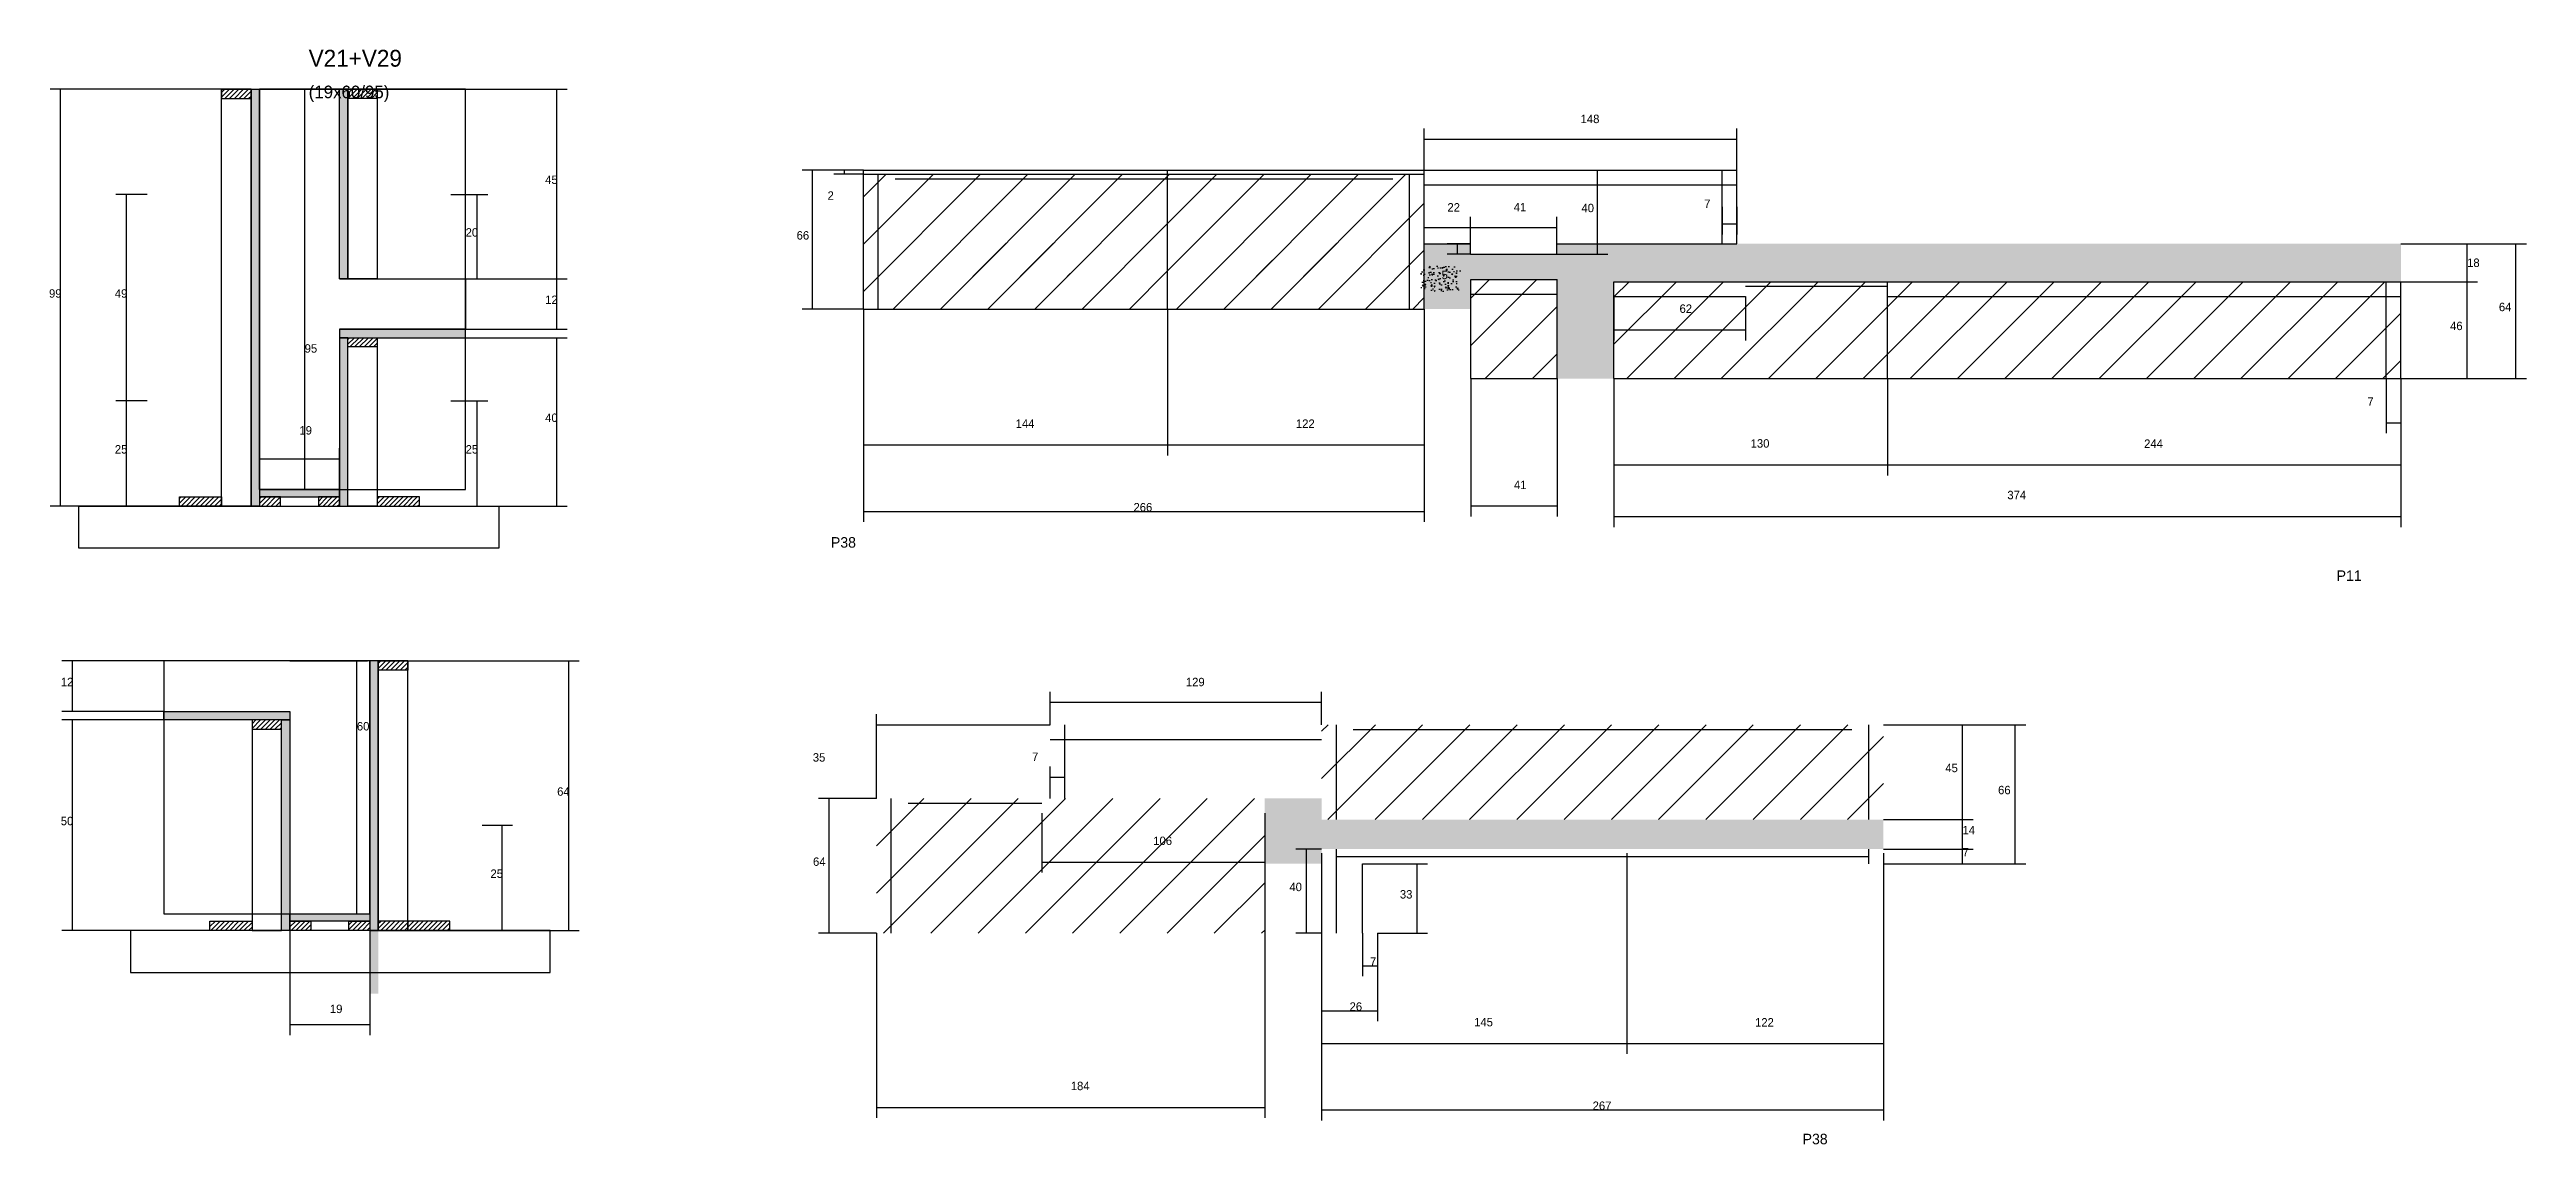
# Model space of a CAD drawing. Header units: metres. Extents: x -7005 to -4338, y 3537 to 4057.
# Drawn here: x -5515 to -4338, y 3537 to 4057 of the extents above; entities that cross this region are included whole.
import ezdxf

# ---------------------------------------------------------------- set-up
doc = ezdxf.new("R2010")
doc.units = ezdxf.units.M
for name, color, linetype in [('CONCRETO', 251, 'Continuous'), ('COTA', 241, 'Continuous'), ('Hachura', 253, 'Continuous'), ('Madeira', 126, 'Continuous'), ('NOMENCLATURA', 7, 'Continuous'), ('Painéis', 200, 'Continuous'), ('SARR_2.2x7', 40, 'Continuous'), ('Texto Seção', 7, 'Continuous')]:
    doc.layers.add(name, color=color, linetype=linetype)

msp = doc.modelspace()

# ---------------------------------------------------------------- texts
at = {"layer": 'COTA'}
for s, p in [('148', (-4787.6, 4021.6)), ('45', (-5279.7, 3992.7)), ('2', (-5145.5, 3985.2)), ('22', (-4850.9, 3979.6)), ('41', (-4819.4, 3979.7)), ('40', (-4787.2, 3979.3)), ('7', (-4728.9, 3981.3)), ('20', (-5317.5, 3967.7)), ('66', (-5160.2, 3966.3)), ('18', (-4366.3, 3953.3)), ('5', (-4853.7, 3947.5)), ('99', (-5515.5, 3938.7)), ('49', (-5484.2, 3938.7)), ('12', (-5279.7, 3935.7)), ('62', (-4740.6, 3931.5)), ('64', (-4351.2, 3932.3)), ('46', (-4374.4, 3923.3)), ('95', (-5394, 3912.6)), ('7', (-4413.7, 3887.4)), ('19', (-5396.5, 3873.7)), ('40', (-5279.7, 3879.7)), ('144', (-5056.1, 3876.9)), ('122', (-4922.9, 3876.9)), ('25', (-5484.2, 3864.7)), ('25', (-5317.5, 3864.7)), ('130', (-4706.8, 3867.5)), ('244', (-4519.8, 3867.4)), ('41', (-4819.3, 3847.8)), ('266', (-5000.1, 3837.2)), ('374', (-4584.8, 3843)), ('12', (-5509.9, 3754.2)), ('129', (-4975.2, 3754.2)), ('60', (-5369.2, 3733.2)), ('35', (-5152.5, 3718.4)), ('7', (-5048.3, 3718.7)), ('45', (-4614.3, 3713.4)), ('64', (-5274, 3702.2)), ('66', (-4589.2, 3702.9)), ('50', (-5509.9, 3688.2)), ('14', (-4606.1, 3683.9)), ('64', (-5152.4, 3668.9)), ('106', (-4990.7, 3678.8)), ('7', (-4606.1, 3673.4)), ('25', (-5305.7, 3663.2)), ('40', (-4926, 3656.9)), ('33', (-4873.5, 3653.4)), ('7', (-4887.7, 3621.5)), ('19', (-5382, 3599)), ('26', (-4897.4, 3600.1)), ('145', (-4838.2, 3592.7)), ('122', (-4704.7, 3592.6)), ('184', (-5029.9, 3562.4)), ('267', (-4781.9, 3553))]:
    msp.add_text(s, height=4, dxfattribs=at).set_placement(p)
at = {"layer": 'NOMENCLATURA'}
for s, p in [('P38', (-5143.9, 3820)), ('P11', (-4428.3, 3804.2)), ('P38', (-4682.1, 3536.7))]:
    msp.add_text(s, height=5, dxfattribs=at).set_placement(p)
at = {"layer": 'Texto Seção'}
for s, height, p in [('V21+V29', 8, (-5392.1, 4048.4)), ('(19x60/95)', 6, (-5392.1, 4033.4))]:
    msp.add_text(s, height=height, dxfattribs=at).set_placement(p)

# ---------------------------------------------------------------- hatches: boundary and pattern name
at = {"layer": 'COTA'}
h = msp.add_hatch(dxfattribs=at)
h.set_pattern_fill('AR-CONC', scale=0.03)
h.paths.add_polyline_path([(-4771.8, 3946.3), (-4397.8, 3946.3), (-4397.8, 3964.3), (-4713.3, 3964.3), (-4798.9, 3964.3), (-4798.9, 3959.3), (-4839.9, 3959.3), (-4839.9, 3964.3), (-4861.9, 3964.3), (-4861.9, 3933.3), (-4839.8, 3933.3), (-4839.8, 3947.3), (-4798.8, 3947.3), (-4798.8, 3900.3), (-4771.8, 3900.3)])
h = msp.add_hatch(dxfattribs=at)
h.set_pattern_fill('AR-CONC', scale=0.03)
h.paths.add_polyline_path([(-4844.8, 3941.8), (-4844.8, 3953.8), (-4844.8, 3953.8), (-4863.4, 3953.8), (-4863.4, 3953.8), (-4863.4, 3941.8), (-4863.4, 3941.8), (-4844.8, 3941.8)])
h = msp.add_hatch(dxfattribs=at)
h.set_pattern_fill('AR-CONC', scale=0.03)
h.paths.add_polyline_path([(-4910.7, 3690.9), (-4910.7, 3700.9), (-4910.7, 3700.9), (-4937.7, 3700.9), (-4937.7, 3700.9), (-4937.7, 3669.9), (-4937.7, 3669.9), (-4910.7, 3669.9), (-4910.7, 3669.9), (-4910.7, 3676.9), (-4910.7, 3676.9), (-4643.7, 3676.9), (-4643.7, 3676.9), (-4643.7, 3690.9), (-4643.7, 3690.9), (-4910.7, 3690.9)])
at = {"layer": 'Hachura'}
h = msp.add_hatch(dxfattribs=at)
h.set_pattern_fill('ANSI31', scale=0.5)
h.paths.add_polyline_path([(-5433.5, 4037.7), (-5433.5, 4033.3), (-5433.5, 4033.3), (-5419.5, 4033.3), (-5419.5, 4033.3), (-5419.5, 4037.7), (-5419.5, 4037.7), (-5433.5, 4037.7)])
h = msp.add_hatch(color=8, dxfattribs=at)
h.dxf.hatch_style = 1
h.paths.add_polyline_path([(-5419.5, 4037.7), (-5415.5, 4037.7), (-5415.5, 4037.7), (-5415.5, 3839.7), (-5415.5, 3839.7), (-5419.5, 3839.7), (-5419.5, 3839.7), (-5419.5, 4037.7)])
h = msp.add_hatch(color=8, dxfattribs=at)
h.dxf.hatch_style = 1
h.paths.add_polyline_path([(-5377.5, 4037.7), (-5373.5, 4037.7), (-5373.5, 4037.7), (-5373.5, 3947.7), (-5373.5, 3947.7), (-5377.5, 3947.7), (-5377.5, 3947.7), (-5377.5, 4037.7)])
h = msp.add_hatch(dxfattribs=at)
h.set_pattern_fill('ANSI31', scale=0.5)
h.paths.add_polyline_path([(-5359.5, 4037.7), (-5359.5, 4033.3), (-5359.5, 4033.3), (-5373.5, 4033.3), (-5373.5, 4033.3), (-5373.5, 4037.7), (-5373.5, 4037.7), (-5359.5, 4037.7)])
h = msp.add_hatch(dxfattribs=at)
h.set_pattern_fill('ANSI31', scale=5)
h.paths.add_polyline_path([(-5128.4, 3997.3), (-5128.4, 3933.3), (-4983.9, 3933.3), (-4983.9, 3997.3)])
h = msp.add_hatch(dxfattribs=at)
h.set_pattern_fill('ANSI31', scale=5)
h.paths.add_polyline_path([(-4983.9, 3997.3), (-4983.9, 3933.3), (-4861.9, 3933.3), (-4861.9, 3997.3)])
h = msp.add_hatch(dxfattribs=at)
h.set_pattern_fill('ANSI31', scale=5)
h.paths.add_polyline_path([(-5096.8, 3948.7), (-5029.5, 3948.7), (-5029.5, 3948.7), (-5024, 3964.6), (-5024, 3964.6), (-5091.3, 3964.6), (-5091.3, 3964.6), (-5096.8, 3948.7)])
h = msp.add_hatch(dxfattribs=at)
h.set_pattern_fill('ANSI31', scale=5)
h.paths.add_polyline_path([(-4966.3, 3948.7), (-4898.7, 3948.7), (-4898.7, 3948.7), (-4893.2, 3964.6), (-4893.2, 3964.6), (-4960.8, 3964.6), (-4960.8, 3964.6), (-4966.3, 3948.7)])
h = msp.add_hatch(dxfattribs=at)
h.set_pattern_fill('ANSI31', scale=5)
h.paths.add_polyline_path([(-4839.8, 3900.3), (-4798.8, 3900.3), (-4798.8, 3947.3), (-4839.8, 3947.3)])
h = msp.add_hatch(dxfattribs=at)
h.set_pattern_fill('ANSI31', scale=5)
h.paths.add_polyline_path([(-4771.8, 3946.3), (-4771.8, 3900.3), (-4641.8, 3900.3), (-4641.8, 3946.3)])
h = msp.add_hatch(dxfattribs=at)
h.set_pattern_fill('ANSI31', scale=5)
h.paths.add_polyline_path([(-4641.8, 3946.3), (-4641.8, 3900.3), (-4397.8, 3900.3), (-4397.8, 3946.3)])
h = msp.add_hatch(color=8, dxfattribs=at)
h.dxf.hatch_style = 1
h.paths.add_polyline_path([(-5317.5, 3919.7), (-5317.5, 3923.7), (-5317.5, 3923.7), (-5377.5, 3923.7), (-5377.5, 3923.7), (-5377.5, 3919.7), (-5377.5, 3919.7), (-5317.5, 3919.7)])
h = msp.add_hatch(color=8, dxfattribs=at)
h.dxf.hatch_style = 1
h.paths.add_polyline_path([(-5373.5, 3919.7), (-5377.5, 3919.7), (-5377.5, 3919.7), (-5377.5, 3839.7), (-5377.5, 3839.7), (-5373.5, 3839.7), (-5373.5, 3839.7), (-5373.5, 3919.7)])
h = msp.add_hatch(dxfattribs=at)
h.set_pattern_fill('ANSI31', scale=0.5)
h.paths.add_polyline_path([(-5359.5, 3919.7), (-5359.5, 3915.3), (-5359.5, 3915.3), (-5373.5, 3915.3), (-5373.5, 3915.3), (-5373.5, 3919.7), (-5373.5, 3919.7), (-5359.5, 3919.7)])
h = msp.add_hatch(dxfattribs=at)
h.set_pattern_fill('ANSI31', scale=0.5)
h.paths.add_polyline_path([(-5453.5, 3839.7), (-5453.5, 3844.1), (-5453.5, 3844.1), (-5433.5, 3844.1), (-5433.5, 3844.1), (-5433.5, 3839.7), (-5433.5, 3839.7), (-5453.5, 3839.7)])
h = msp.add_hatch(color=8, dxfattribs=at)
h.dxf.hatch_style = 1
h.paths.add_polyline_path([(-5377.5, 3844.1), (-5377.5, 3847.7), (-5377.5, 3847.7), (-5415.5, 3847.7), (-5415.5, 3847.7), (-5415.5, 3844.1), (-5415.5, 3844.1), (-5377.5, 3844.1)])
h = msp.add_hatch(dxfattribs=at)
h.set_pattern_fill('ANSI31', scale=0.5)
h.paths.add_polyline_path([(-5405.5, 3839.7), (-5405.5, 3844.1), (-5405.5, 3844.1), (-5415.5, 3844.1), (-5415.5, 3844.1), (-5415.5, 3839.7), (-5415.5, 3839.7), (-5405.5, 3839.7)])
h = msp.add_hatch(dxfattribs=at)
h.set_pattern_fill('ANSI31', scale=0.5)
h.paths.add_polyline_path([(-5377.5, 3839.7), (-5377.5, 3844.1), (-5377.5, 3844.1), (-5387.5, 3844.1), (-5387.5, 3844.1), (-5387.5, 3839.7), (-5387.5, 3839.7), (-5377.5, 3839.7)])
h = msp.add_hatch(dxfattribs=at)
h.set_pattern_fill('ANSI31', scale=0.5)
h.paths.add_polyline_path([(-5339.5, 3839.7), (-5339.5, 3844.1), (-5339.5, 3844.1), (-5359.5, 3844.1), (-5359.5, 3844.1), (-5359.5, 3839.7), (-5359.5, 3839.7), (-5339.5, 3839.7)])
h = msp.add_hatch(color=8, dxfattribs=at)
h.dxf.hatch_style = 1
h.paths.add_polyline_path([(-5359, 3766.2), (-5363, 3766.2), (-5363, 3766.2), (-5363, 3608.2), (-5363, 3608.2), (-5359, 3608.2), (-5359, 3608.2), (-5359, 3766.2)])
h = msp.add_hatch(dxfattribs=at)
h.set_pattern_fill('ANSI31', scale=0.5)
h.paths.add_polyline_path([(-5345, 3766.2), (-5345, 3761.8), (-5345, 3761.8), (-5359, 3761.8), (-5359, 3761.8), (-5359, 3766.2), (-5359, 3766.2), (-5345, 3766.2)])
h = msp.add_hatch(color=8, dxfattribs=at)
h.dxf.hatch_style = 1
h.paths.add_polyline_path([(-5461, 3738.2), (-5461, 3742.2), (-5461, 3742.2), (-5401, 3742.2), (-5401, 3742.2), (-5401, 3738.2), (-5401, 3738.2), (-5461, 3738.2)])
h = msp.add_hatch(dxfattribs=at)
h.set_pattern_fill('ANSI31', scale=0.5)
h.paths.add_polyline_path([(-5419, 3738.2), (-5419, 3733.8), (-5419, 3733.8), (-5405, 3733.8), (-5405, 3733.8), (-5405, 3738.2), (-5405, 3738.2), (-5419, 3738.2)])
h = msp.add_hatch(color=8, dxfattribs=at)
h.dxf.hatch_style = 1
h.paths.add_polyline_path([(-5405, 3738.2), (-5401, 3738.2), (-5401, 3738.2), (-5401, 3638.2), (-5401, 3638.2), (-5405, 3638.2), (-5405, 3638.2), (-5405, 3738.2)])
h = msp.add_hatch(dxfattribs=at)
h.set_pattern_fill('ANSI31', scale=5)
h.paths.add_polyline_path([(-4765.7, 3690.9), (-4765.7, 3735.9), (-4910.7, 3735.9), (-4910.7, 3700.9), (-4910.7, 3690.9)])
h = msp.add_hatch(dxfattribs=at)
h.set_pattern_fill('ANSI31', scale=5)
h.paths.add_polyline_path([(-4765.7, 3735.9), (-4765.7, 3690.9), (-4643.7, 3690.9), (-4643.7, 3735.9)])
h = msp.add_hatch(dxfattribs=at)
h.set_pattern_fill('ANSI31', scale=5)
h.paths.add_polyline_path([(-5122.2, 3636.9), (-4937.7, 3636.9), (-4937.7, 3700.9), (-5122.2, 3700.9)])
h = msp.add_hatch(dxfattribs=at)
h.set_pattern_fill('ANSI31', scale=0.5)
h.paths.add_polyline_path([(-5439, 3638.2), (-5439, 3642.6), (-5439, 3642.6), (-5419, 3642.6), (-5419, 3642.6), (-5419, 3638.2), (-5419, 3638.2), (-5439, 3638.2)])
h = msp.add_hatch(color=8, dxfattribs=at)
h.dxf.hatch_style = 1
h.paths.add_polyline_path([(-5401, 3642.6), (-5401, 3646.2), (-5401, 3646.2), (-5363, 3646.2), (-5363, 3646.2), (-5363, 3642.6), (-5363, 3642.6), (-5401, 3642.6)])
h = msp.add_hatch(dxfattribs=at)
h.set_pattern_fill('ANSI31', scale=0.5)
h.paths.add_polyline_path([(-5401, 3638.2), (-5401, 3642.6), (-5401, 3642.6), (-5391, 3642.6), (-5391, 3642.6), (-5391, 3638.2), (-5391, 3638.2), (-5401, 3638.2)])
h = msp.add_hatch(dxfattribs=at)
h.set_pattern_fill('ANSI31', scale=0.5)
h.paths.add_polyline_path([(-5373, 3638.2), (-5373, 3642.6), (-5373, 3642.6), (-5363, 3642.6), (-5363, 3642.6), (-5363, 3638.2), (-5363, 3638.2), (-5373, 3638.2)])
h = msp.add_hatch(dxfattribs=at)
h.set_pattern_fill('ANSI31', scale=0.5)
h.paths.add_polyline_path([(-5345, 3638.2), (-5345, 3642.6), (-5345, 3642.6), (-5359, 3642.6), (-5359, 3642.6), (-5359, 3638.2), (-5359, 3638.2), (-5345, 3638.2)])
h = msp.add_hatch(dxfattribs=at)
h.set_pattern_fill('ANSI31', scale=0.5)
h.paths.add_polyline_path([(-5325, 3638.2), (-5325, 3642.6), (-5325, 3642.6), (-5345, 3642.6), (-5345, 3642.6), (-5345, 3638.2), (-5345, 3638.2), (-5325, 3638.2)])

# ---------------------------------------------------------------- linework, layer by layer
at = {"layer": 'CONCRETO'}
msp.add_lwpolyline([(-5377.5, 3947.7), (-5317.5, 3947.7), (-5317.5, 3923.7), (-5377.5, 3923.7), (-5377.5, 3847.7), (-5415.5, 3847.7), (-5415.5, 3993.7), (-5415.5, 4037.7), (-5377.5, 4037.7)], dxfattribs=at)
for points in [[(-5415.5, 3847.7), (-5317.5, 3847.7), (-5317.5, 4037.7), (-5415.5, 4037.7)], [(-5363, 3746.2), (-5363, 3766.2), (-5461, 3766.2), (-5461, 3742.2), (-5401, 3742.2), (-5401, 3646.2), (-5363, 3646.2), (-5363, 3746.2)], [(-5461, 3646.2), (-5363, 3646.2), (-5363, 3766.2), (-5461, 3766.2)]]:
    msp.add_lwpolyline(points, close=True, dxfattribs=at)
at = {"layer": 'COTA'}
for p, q in [((-5433.5, 4037.7), (-5515, 4037.7)), ((-5510, 3839.7), (-5510, 4037.7)), ((-5377.5, 4037.7), (-5399, 4037.7)), ((-5394, 3847.7), (-5394, 4037.7)), ((-5373.5, 4037.7), (-5269.2, 4037.7)), ((-5274.2, 3947.7), (-5274.2, 4037.7)), ((-4861.9, 3999.3), (-4861.9, 4019)), ((-4713.3, 3999.3), (-4713.3, 4019)), ((-4861.9, 4014), (-4713.3, 4014)), ((-5128.4, 3999.3), (-5157.6, 3999.3)), ((-5152.6, 3933.3), (-5152.6, 3999.3)), ((-5128.4, 3999.3), (-5142.5, 3999.3)), ((-5128.4, 3997.3), (-5142.5, 3997.3)), ((-5137.5, 3997.3), (-5137.5, 3999.3)), ((-4798.9, 3999.3), (-4774.6, 3999.3)), ((-4779.6, 3959.3), (-4779.6, 3999.3)), ((-5468.9, 3987.7), (-5483.7, 3987.7)), ((-5478.7, 3889.7), (-5478.7, 3987.7)), ((-5324.5, 3987.7), (-5307, 3987.7)), ((-5312, 3947.7), (-5312, 3987.7)), ((-4720.3, 3981.8), (-4720.3, 3968.7)), ((-4713.3, 3981.8), (-4713.3, 3968.7)), ((-4861.9, 3964.3), (-4861.9, 3977.1)), ((-4861.9, 3972.1), (-4839.9, 3972.1)), ((-4839.9, 3964.3), (-4839.9, 3977.1)), ((-4839.9, 3964.3), (-4839.9, 3977.1)), ((-4839.9, 3972.1), (-4798.9, 3972.1)), ((-4798.9, 3964.3), (-4798.9, 3977.1)), ((-4720.3, 3973.7), (-4713.3, 3973.7)), ((-4839.9, 3964.3), (-4851.1, 3964.3)), ((-4839.9, 3959.3), (-4851.1, 3959.3)), ((-4846.1, 3959.3), (-4846.1, 3964.3)), ((-4798.9, 3959.3), (-4774.6, 3959.3)), ((-4397.8, 3964.3), (-4361.3, 3964.3)), ((-4397.8, 3964.3), (-4338.1, 3964.3)), ((-4366.3, 3946.3), (-4366.3, 3964.3)), ((-4343.1, 3900.3), (-4343.1, 3964.3)), ((-5373.5, 3947.7), (-5269.2, 3947.7)), ((-5331.4, 3947.7), (-5307, 3947.7)), ((-5317.5, 3947.7), (-5269.2, 3947.7)), ((-5274.2, 3923.7), (-5274.2, 3947.7)), ((-4397.8, 3946.3), (-4361.3, 3946.3)), ((-4397.8, 3946.3), (-4361.3, 3946.3)), ((-4366.3, 3900.3), (-4366.3, 3946.3)), ((-5128.4, 3933.3), (-5157.6, 3933.3)), ((-5128.4, 3933.3), (-5128.4, 3863.8)), ((-5128.4, 3933.3), (-5128.4, 3832.2)), ((-4983.9, 3933.3), (-4983.9, 3863.8)), ((-4983.9, 3933.3), (-4983.9, 3863.8)), ((-4861.9, 3933.3), (-4861.9, 3863.8)), ((-4861.9, 3933.3), (-4861.9, 3832.2)), ((-4771.8, 3939.3), (-4771.8, 3918.4)), ((-4709.3, 3939.3), (-4709.3, 3918.4)), ((-5317.5, 3923.7), (-5269.2, 3923.7)), ((-4771.8, 3923.4), (-4709.3, 3923.4)), ((-5317.5, 3919.7), (-5269.2, 3919.7)), ((-5274.2, 3839.7), (-5274.2, 3919.7)), ((-4839.8, 3900.3), (-4839.8, 3834.8)), ((-4798.8, 3900.3), (-4798.8, 3834.8)), ((-4771.8, 3900.3), (-4771.8, 3854.3)), ((-4771.8, 3900.3), (-4771.8, 3829.8)), ((-4641.8, 3900.3), (-4641.8, 3854.3)), ((-4641.8, 3900.3), (-4641.8, 3854.3)), ((-4404.8, 3900.3), (-4404.8, 3874.3)), ((-4397.8, 3900.3), (-4397.8, 3854.3)), ((-4397.8, 3900.3), (-4397.8, 3829.8)), ((-4397.8, 3900.3), (-4361.3, 3900.3)), ((-4397.8, 3900.3), (-4338.1, 3900.3)), ((-4397.8, 3900.3), (-4397.8, 3874.3)), ((-5468.9, 3889.7), (-5483.7, 3889.7)), ((-5468.9, 3889.7), (-5483.7, 3889.7)), ((-5478.7, 3839.7), (-5478.7, 3889.7)), ((-5324.5, 3889.7), (-5307, 3889.7)), ((-5312, 3839.7), (-5312, 3889.7)), ((-4404.8, 3879.3), (-4397.8, 3879.3)), ((-5415.5, 3847.7), (-5415.5, 3867.2)), ((-5415.5, 3862.2), (-5377.5, 3862.2)), ((-5377.5, 3847.7), (-5377.5, 3867.2)), ((-5128.4, 3868.8), (-4983.9, 3868.8)), ((-4983.9, 3868.8), (-4861.9, 3868.8)), ((-4771.8, 3859.3), (-4641.8, 3859.3)), ((-4641.8, 3859.3), (-4397.8, 3859.3)), ((-5453.5, 3839.7), (-5515, 3839.7)), ((-5468.9, 3839.7), (-5483.7, 3839.7)), ((-5377.5, 3847.7), (-5399, 3847.7)), ((-5339.5, 3839.7), (-5269.2, 3839.7)), ((-5331.4, 3839.7), (-5307, 3839.7)), ((-4839.8, 3839.8), (-4798.8, 3839.8)), ((-5128.4, 3837.2), (-4861.9, 3837.2)), ((-4771.8, 3834.8), (-4397.8, 3834.8)), ((-5461, 3766.2), (-5509.4, 3766.2)), ((-5504.4, 3742.2), (-5504.4, 3766.2)), ((-5401, 3766.2), (-5364.2, 3766.2)), ((-5369.2, 3646.2), (-5369.2, 3766.2)), ((-5345, 3766.2), (-5263.5, 3766.2)), ((-5268.5, 3638.2), (-5268.5, 3766.2)), ((-5039.7, 3735.9), (-5039.7, 3751.6)), ((-5039.7, 3746.6), (-4910.7, 3746.6)), ((-4910.7, 3735.9), (-4910.7, 3751.6)), ((-5461, 3742.2), (-5509.4, 3742.2)), ((-5461, 3738.2), (-5509.4, 3738.2)), ((-5504.4, 3638.2), (-5504.4, 3738.2)), ((-5122.2, 3700.9), (-5122.2, 3740.9)), ((-5122.2, 3735.9), (-5039.7, 3735.9)), ((-5039.7, 3735.9), (-5039.7, 3740.9)), ((-4643.7, 3735.9), (-4576.1, 3735.9)), ((-4643.7, 3735.9), (-4601.1, 3735.9)), ((-4606.1, 3690.9), (-4606.1, 3735.9)), ((-4581.1, 3669.9), (-4581.1, 3735.9)), ((-5039.7, 3700.9), (-5039.7, 3716.1)), ((-5039.7, 3711.1), (-5032.7, 3711.1)), ((-5032.7, 3700.9), (-5032.7, 3716.1)), ((-5122.2, 3700.9), (-5149.8, 3700.9)), ((-5144.8, 3636.9), (-5144.8, 3700.9)), ((-5309.7, 3688.2), (-5295.2, 3688.2)), ((-5300.2, 3638.2), (-5300.2, 3688.2)), ((-5043.7, 3693.9), (-5043.7, 3665.7)), ((-4937.7, 3693.9), (-4937.7, 3665.7)), ((-4643.7, 3690.9), (-4601.1, 3690.9)), ((-4643.7, 3690.9), (-4601.1, 3690.9)), ((-4606.1, 3676.9), (-4606.1, 3690.9)), ((-4910.7, 3676.9), (-4922.9, 3676.9)), ((-4917.9, 3636.9), (-4917.9, 3676.9)), ((-4910.7, 3674.9), (-4910.7, 3579.6)), ((-4910.7, 3674.9), (-4910.7, 3548)), ((-4765.7, 3674.9), (-4765.7, 3579.6)), ((-4765.7, 3674.9), (-4765.7, 3579.6)), ((-4643.7, 3676.9), (-4601.1, 3676.9)), ((-4643.7, 3676.9), (-4601.1, 3676.9)), ((-4643.7, 3674.9), (-4643.7, 3579.6)), ((-4643.7, 3674.9), (-4643.7, 3548)), ((-4606.1, 3669.9), (-4606.1, 3676.9)), ((-5043.7, 3670.7), (-4937.7, 3670.7)), ((-4937.7, 3669.9), (-4937.7, 3549.2)), ((-4884.2, 3669.9), (-4860.3, 3669.9)), ((-4865.3, 3636.9), (-4865.3, 3669.9)), ((-4643.7, 3669.9), (-4576.1, 3669.9)), ((-4643.7, 3669.9), (-4601.1, 3669.9)), ((-5439, 3638.2), (-5509.4, 3638.2)), ((-5401, 3646.2), (-5364.2, 3646.2)), ((-5401, 3638.2), (-5401, 3588.5)), ((-5363, 3638.2), (-5363, 3588.5)), ((-5325, 3638.2), (-5263.5, 3638.2)), ((-5325, 3638.2), (-5295.2, 3638.2)), ((-5122.2, 3636.9), (-5149.8, 3636.9)), ((-5122.2, 3636.9), (-5122.2, 3549.2)), ((-4910.7, 3636.9), (-4922.9, 3636.9)), ((-4910.7, 3636.9), (-4910.7, 3595.1)), ((-4891.2, 3636.9), (-4891.2, 3616.5)), ((-4884.2, 3636.9), (-4884.2, 3616.5)), ((-4884.2, 3636.9), (-4860.3, 3636.9)), ((-4884.2, 3636.9), (-4884.2, 3595.1)), ((-4891.2, 3621.5), (-4884.2, 3621.5)), ((-5401, 3593.5), (-5363, 3593.5)), ((-4910.7, 3600.1), (-4884.2, 3600.1)), ((-4910.7, 3584.6), (-4765.7, 3584.6)), ((-4765.7, 3584.6), (-4643.7, 3584.6)), ((-5122.2, 3554.2), (-4937.7, 3554.2)), ((-4910.7, 3553), (-4643.7, 3553))]:
    msp.add_line(p, q, dxfattribs=at)
at = {"layer": 'Madeira'}
for points in [[(-5433.5, 4037.7), (-5433.5, 4033.3), (-5419.5, 4033.3), (-5419.5, 4037.7)], [(-5433.5, 4037.7), (-5419.5, 4037.7), (-5419.5, 3839.7), (-5433.5, 3839.7)], [(-5359.5, 4037.7), (-5359.5, 4033.3), (-5373.5, 4033.3), (-5373.5, 4037.7)], [(-5359.5, 3947.7), (-5373.5, 3947.7), (-5373.5, 4037.7), (-5359.5, 4037.7)], [(-5359.5, 3919.7), (-5359.5, 3915.3), (-5373.5, 3915.3), (-5373.5, 3919.7)], [(-5359.5, 3839.7), (-5373.5, 3839.7), (-5373.5, 3919.7), (-5359.5, 3919.7)], [(-5301.7, 3819.7), (-5501.3, 3819.7), (-5501.3, 3839.7), (-5301.7, 3839.7)], [(-5453.5, 3839.7), (-5453.5, 3844.1), (-5433.5, 3844.1), (-5433.5, 3839.7)], [(-5405.5, 3839.7), (-5405.5, 3844.1), (-5415.5, 3844.1), (-5415.5, 3839.7)], [(-5377.5, 3839.7), (-5377.5, 3844.1), (-5387.5, 3844.1), (-5387.5, 3839.7)], [(-5339.5, 3839.7), (-5339.5, 3844.1), (-5359.5, 3844.1), (-5359.5, 3839.7)], [(-5345, 3766.2), (-5345, 3761.8), (-5359, 3761.8), (-5359, 3766.2)], [(-5345, 3766.2), (-5359, 3766.2), (-5359, 3638.2), (-5345, 3638.2)], [(-5419, 3738.2), (-5419, 3733.8), (-5405, 3733.8), (-5405, 3738.2)], [(-5419, 3638.2), (-5405, 3638.2), (-5405, 3738.2), (-5419, 3738.2)], [(-5476.8, 3618.2), (-5277.3, 3618.2), (-5277.3, 3638.2), (-5476.8, 3638.2)], [(-5439, 3638.2), (-5439, 3642.6), (-5419, 3642.6), (-5419, 3638.2)], [(-5401, 3638.2), (-5401, 3642.6), (-5391, 3642.6), (-5391, 3638.2)], [(-5373, 3638.2), (-5373, 3642.6), (-5363, 3642.6), (-5363, 3638.2)], [(-5345, 3638.2), (-5345, 3642.6), (-5359, 3642.6), (-5359, 3638.2)], [(-5325, 3638.2), (-5325, 3642.6), (-5345, 3642.6), (-5345, 3638.2)]]:
    msp.add_lwpolyline(points, close=True, dxfattribs=at)
at = {"layer": 'Painéis'}
for p, q in [((-5128.4, 3999.3), (-4861.9, 3999.3)), ((-5128.4, 3933.3), (-5128.4, 3999.3)), ((-5128.4, 3997.3), (-4861.9, 3997.3)), ((-4983.9, 3933.3), (-4983.9, 3999.3)), ((-4861.9, 3999.3), (-4713.3, 3999.3)), ((-4861.9, 3964.3), (-4861.9, 3999.3)), ((-4861.9, 3933.3), (-4861.9, 3997.3)), ((-4713.3, 3964.3), (-4713.3, 3999.3)), ((-4861.9, 3964.3), (-4839.9, 3964.3)), ((-4839.9, 3959.3), (-4839.9, 3964.3)), ((-4839.9, 3959.3), (-4798.9, 3959.3)), ((-4798.9, 3964.3), (-4713.3, 3964.3)), ((-4798.9, 3959.3), (-4798.9, 3964.3)), ((-4839.8, 3947.3), (-4798.8, 3947.3)), ((-4839.8, 3900.3), (-4839.8, 3947.3)), ((-4798.8, 3900.3), (-4798.8, 3947.3)), ((-4771.8, 3946.3), (-4397.8, 3946.3)), ((-4771.8, 3900.3), (-4771.8, 3946.3)), ((-4641.8, 3900.3), (-4641.8, 3946.3)), ((-4397.8, 3900.3), (-4397.8, 3946.3)), ((-5128.4, 3933.3), (-4861.9, 3933.3)), ((-5377.5, 3923.7), (-5317.5, 3923.7)), ((-4839.8, 3900.3), (-4798.8, 3900.3)), ((-4771.8, 3900.3), (-4397.8, 3900.3))]:
    msp.add_line(p, q, dxfattribs=at)
for points in [[(-5419.5, 4037.7), (-5415.5, 4037.7), (-5415.5, 3839.7), (-5419.5, 3839.7)], [(-5377.5, 4037.7), (-5373.5, 4037.7), (-5373.5, 3947.7), (-5377.5, 3947.7)], [(-5317.5, 3919.7), (-5317.5, 3923.7), (-5377.5, 3923.7), (-5377.5, 3919.7)], [(-5373.5, 3919.7), (-5377.5, 3919.7), (-5377.5, 3839.7), (-5373.5, 3839.7)], [(-5377.5, 3844.1), (-5377.5, 3847.7), (-5415.5, 3847.7), (-5415.5, 3844.1)], [(-5359, 3766.2), (-5363, 3766.2), (-5363, 3638.2), (-5359, 3638.2)], [(-5461, 3738.2), (-5461, 3742.2), (-5401, 3742.2), (-5401, 3738.2)], [(-5405, 3738.2), (-5401, 3738.2), (-5401, 3638.2), (-5405, 3638.2)], [(-5401, 3642.6), (-5401, 3646.2), (-5363, 3646.2), (-5363, 3642.6)]]:
    msp.add_lwpolyline(points, close=True, dxfattribs=at)
at = {"layer": 'SARR_2.2x7'}
for p, q in [((-5121.4, 3945.3), (-5121.4, 3997.3)), ((-5113.4, 3995.1), (-4983.9, 3995.1)), ((-4983.9, 3995.1), (-4876.9, 3995.1)), ((-4868.9, 3945.3), (-4868.9, 3997.3)), ((-4861.9, 3992.3), (-4713.3, 3992.3)), ((-4720.3, 3964.3), (-4720.3, 3999.3)), ((-5121.4, 3933.3), (-5121.4, 3945.3)), ((-4868.9, 3933.3), (-4868.9, 3945.3)), ((-4709.3, 3944.1), (-4641.8, 3944.1)), ((-4404.8, 3900.3), (-4404.8, 3946.3)), ((-4839.8, 3940.3), (-4798.8, 3940.3)), ((-4771.8, 3939.3), (-4709.3, 3939.3)), ((-4641.8, 3939.3), (-4397.8, 3939.3)), ((-5032.7, 3700.9), (-5032.7, 3735.9)), ((-4903.7, 3690.9), (-4903.7, 3735.9)), ((-4895.7, 3733.7), (-4765.7, 3733.7)), ((-4765.7, 3733.7), (-4658.7, 3733.7)), ((-4650.7, 3690.9), (-4650.7, 3735.9)), ((-5039.7, 3728.9), (-4910.7, 3728.9)), ((-5115.2, 3636.9), (-5115.2, 3700.9)), ((-5107.2, 3698.7), (-5043.7, 3698.7)), ((-4903.7, 3636.9), (-4903.7, 3676.9)), ((-4903.7, 3673.4), (-4765.7, 3673.4)), ((-4765.7, 3673.4), (-4650.7, 3673.4)), ((-4650.7, 3669.9), (-4650.7, 3676.9)), ((-4891.2, 3636.9), (-4891.2, 3669.9)), ((-4891.2, 3669.9), (-4884.2, 3669.9))]:
    msp.add_line(p, q, dxfattribs=at)

msp.set_redraw_order([(e.dxf.handle, doc.entitydb.next_handle()) for e in msp.query("TEXT MTEXT ATTDEF DIMENSION ARC_DIMENSION")])  # texts and dimensions are drawn at this point

doc.saveas('drawing.dxf')
